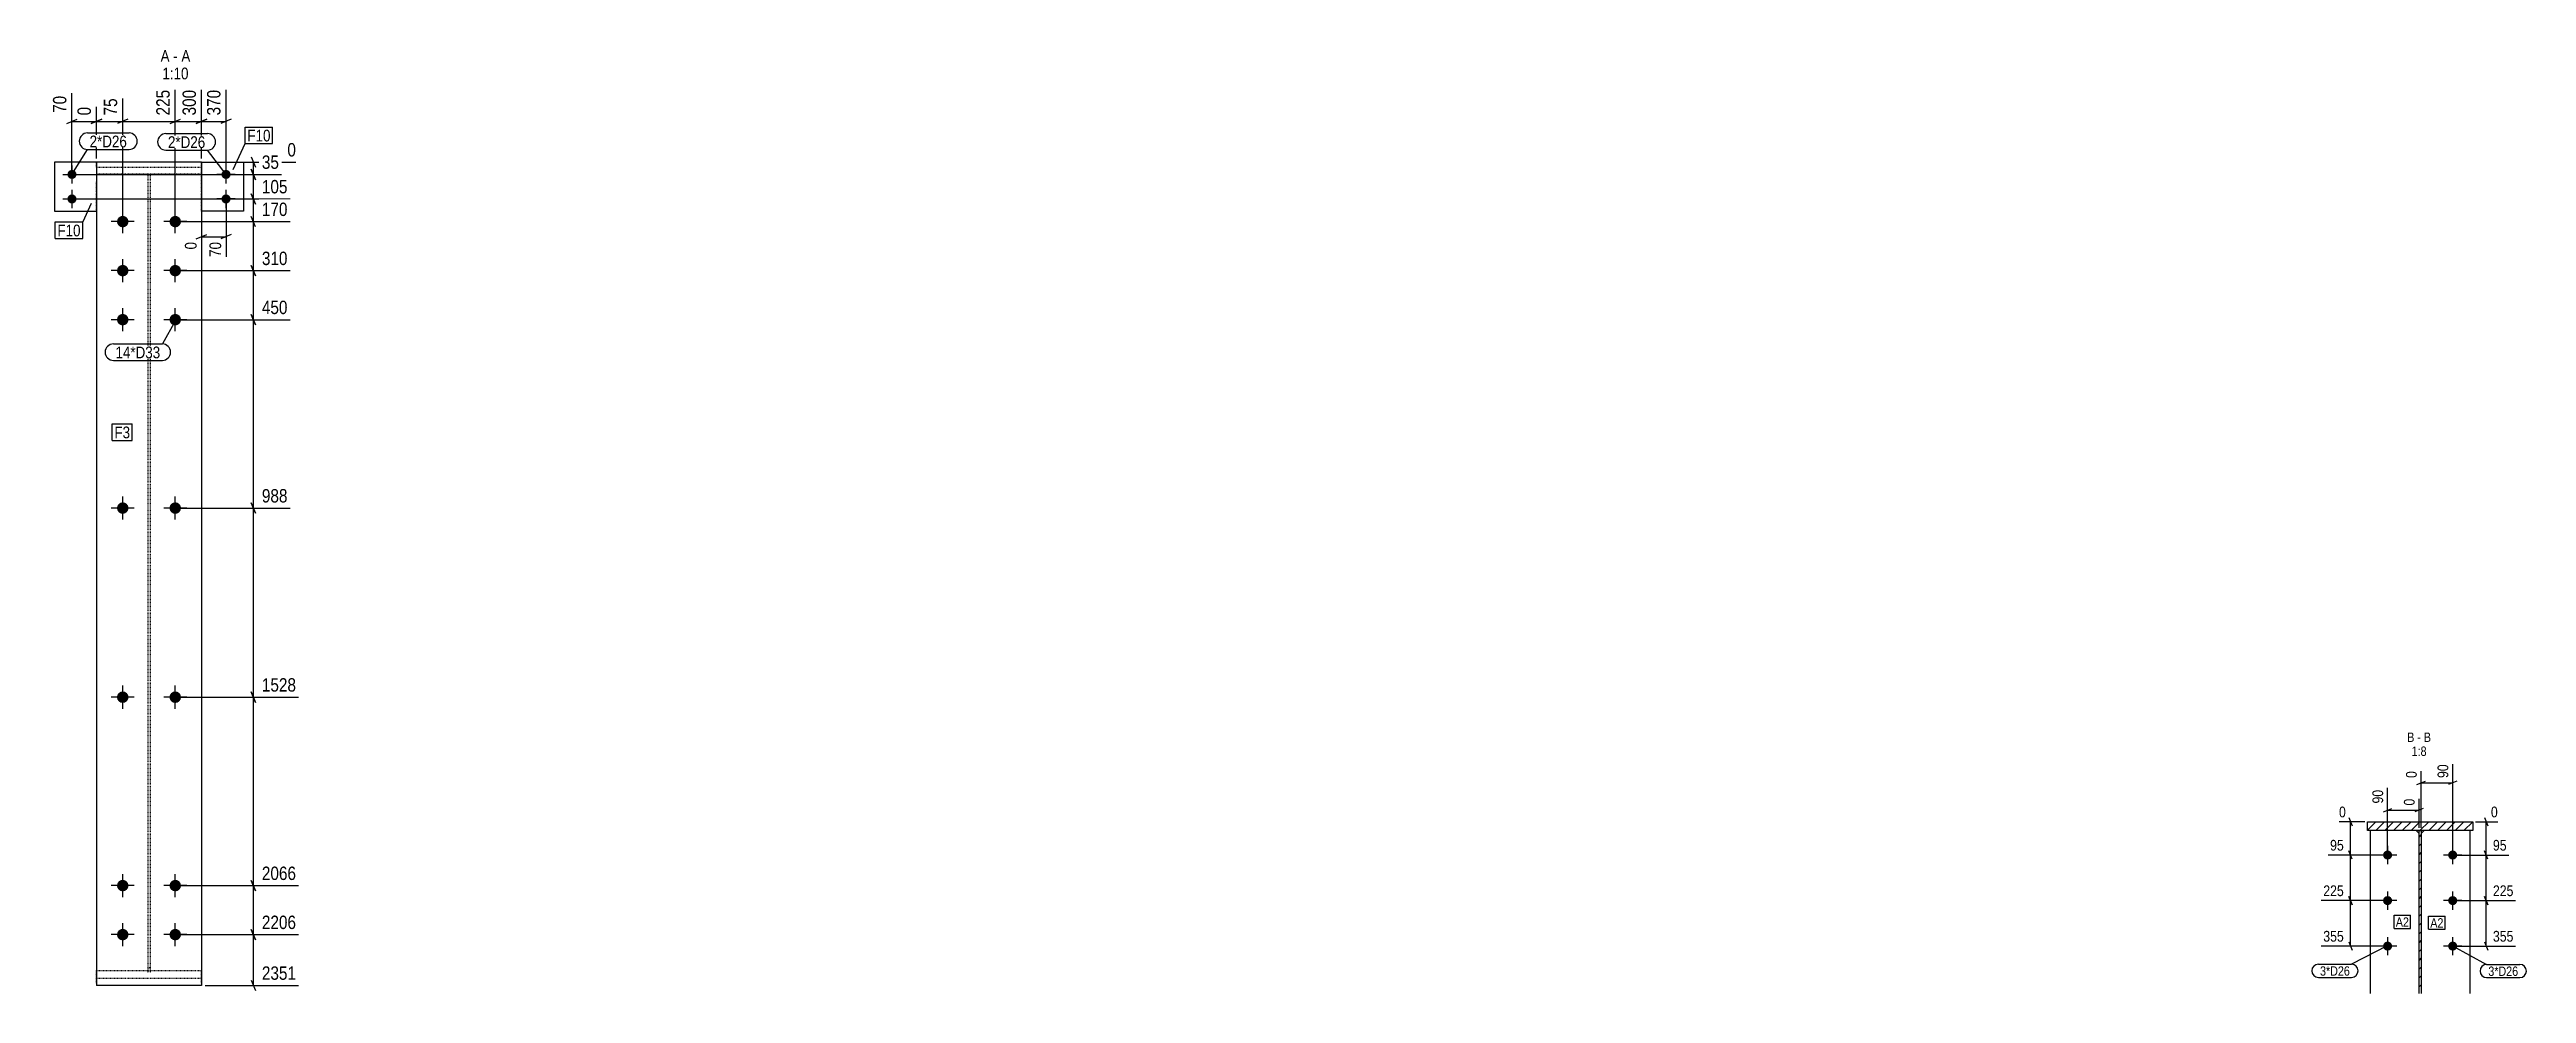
# Model space of a CAD drawing. Header units: millimetres. Extents: x 64 to 141609, y 8 to 4053.
# Drawn here: x 62536 to 69610, y 32 to 2727 of the extents above; entities that cross this region are included whole.
import ezdxf

# ---------------------------------------------------------------- set-up
doc = ezdxf.new("R2010")
doc.units = ezdxf.units.MM
doc.linetypes.add('DXK_LINE_DOT2', pattern=[3.9198, 1.9599, -1.9599])
for name, color, linetype in [('MÅLSÆTNING', 7, 'Continuous'), ('STÅL', 7, 'Continuous'), ('TEKST', 7, 'Continuous')]:
    doc.layers.add(name, color=color, linetype=linetype)
doc.styles.add('Arial Narrow', font='ARIALN.TTF', dxfattribs={"height": 0.2})

msp = doc.modelspace()

# ---------------------------------------------------------------- hatches: boundary and pattern name
at = {"layer": 'STÅL', "linetype": 'Continuous'}
for points in [[(62600.4, 2383.7, -1), (62600.4, 2357.7, -1)], [(63040.4, 2357.7, -1), (63040.4, 2383.7, -1)], [(62600.4, 2313.7, -1), (62600.4, 2287.7, -1)], [(63040.4, 2287.7, -1), (63040.4, 2313.7, -1)], [(62728.9, 2236, -1), (62761.9, 2236, -1)], [(62878.9, 2236, -1), (62911.9, 2236, -1)], [(62728.9, 2096, -1), (62761.9, 2096, -1)], [(62878.9, 2096, -1), (62911.9, 2096, -1)], [(62728.9, 1956, -1), (62761.9, 1956, -1)], [(62878.9, 1956, -1), (62911.9, 1956, -1)], [(62728.9, 1418, -1), (62761.9, 1418, -1)], [(62878.9, 1418, -1), (62911.9, 1418, -1)], [(62728.9, 878, -1), (62761.9, 878, -1)], [(62878.9, 878, -1), (62911.9, 878, -1)], [(69213.1, 414.2, -1), (69213.1, 440.2, -1)], [(69399.1, 414.2, -1), (69399.1, 440.2, -1)], [(62728.9, 340, -1), (62761.9, 340, -1)], [(62878.9, 340, -1), (62911.9, 340, -1)], [(69213.1, 284.2, -1), (69213.1, 310.2, -1)], [(69399.1, 284.2, -1), (69399.1, 310.2, -1)], [(62728.9, 200, -1), (62761.9, 200, -1)], [(62878.9, 200, -1), (62911.9, 200, -1)], [(69213.1, 154.2, -1), (69213.1, 180.2, -1)], [(69399.1, 154.2, -1), (69399.1, 180.2, -1)]]:
    msp.add_hatch(color=96, dxfattribs=at).paths.add_polyline_path(points)
h = msp.add_hatch(dxfattribs=at)
h.set_pattern_fill('', scale=5.6, style=0, pattern_type=0)
h.set_pattern_definition([(45, (69456.148, 522.18), (-12.5724, 12.5724), [])])
h.paths.add_polyline_path([(69456.1, 497.2), (69456.1, 522.2), (69156.1, 522.2), (69156.1, 497.2)])
h = msp.add_hatch(dxfattribs=at)
h.set_pattern_fill('', scale=5.6, style=0, pattern_type=0)
h.set_pattern_definition([(45, (69309.148, 32), (-12.57236, 12.57236), [])])
h.paths.add_polyline_path([(69303.1, 32), (69309.1, 32), (69309.1, 497.2), (69303.1, 497.2)])

# ---------------------------------------------------------------- linework, layer by layer
at = {"layer": 'MÅLSÆTNING', "color": 7, "linetype": 'Continuous'}
for p, q in [((62600.4, 2380.7), (62600.4, 2602.5)), ((62670.4, 2416), (62670.4, 2563.6)), ((62745.4, 2246), (62745.4, 2588)), ((62745.4, 2246), (62745.4, 2588)), ((62970.4, 2416), (62970.4, 2612.3)), ((63040.4, 2380.7), (63040.4, 2612.3)), ((62585.4, 2516.2), (62615.4, 2528.2)), ((62600.4, 2522.2), (62670.4, 2522.2)), ((62685.4, 2528.2), (62655.4, 2516.2)), ((62760.4, 2528.2), (62730.4, 2516.2)), ((62760.4, 2528.2), (62730.4, 2516.2)), ((62745.4, 2522.2), (62895.4, 2522.2)), ((62880.4, 2516.2), (62910.4, 2528.2)), ((62955.4, 2516.2), (62985.4, 2528.2)), ((62970.4, 2522.2), (63040.4, 2522.2)), ((63055.4, 2528.2), (63025.4, 2516.2)), ((62980.4, 2406), (63239.9, 2406)), ((62610.4, 2300.7), (63223.3, 2300.7)), ((63040.4, 2290.7), (63040.4, 2135.2)), ((63112.6, 2315.7), (63124.6, 2285.7)), ((63118.6, 2236), (63118.6, 2300.7)), ((62905.4, 2236), (63223.3, 2236)), ((62905.4, 2236), (63223.3, 2236)), ((62955.4, 2186.8), (62985.4, 2198.8)), ((62970.4, 2255.7), (62970.4, 2156.5)), ((62970.4, 2192.8), (63040.4, 2192.8)), ((63055.4, 2198.8), (63025.4, 2186.8)), ((63124.6, 2221), (63112.6, 2251)), ((63124.6, 2221), (63112.6, 2251)), ((63118.6, 2096), (63118.6, 2236)), ((62905.4, 2096), (63223.3, 2096)), ((62905.4, 2096), (63223.3, 2096)), ((63112.6, 2111), (63124.6, 2081)), ((63124.6, 2081), (63112.6, 2111)), ((63118.6, 1956), (63118.6, 2096)), ((62905.4, 1956), (63223.3, 1956)), ((62905.4, 1956), (63223.3, 1956)), ((63112.6, 1971), (63124.6, 1941)), ((63124.6, 1941), (63112.6, 1971)), ((62905.4, 1418), (63223.3, 1418)), ((63124.6, 1403), (63112.6, 1433)), ((63118.6, 878), (63118.6, 1418)), ((62905.4, 878), (63247.6, 878)), ((62905.4, 878), (63247.6, 878)), ((63112.6, 893), (63124.6, 863)), ((63124.6, 863), (63112.6, 893)), ((63118.6, 340), (63118.6, 878)), ((69411.1, 638.5), (69387.1, 628.9)), ((69399.1, 435.2), (69399.1, 686.3)), ((69213.1, 435.2), (69213.1, 619.3)), ((69303.1, 505.2), (69303.1, 588.1)), ((69309.1, 633.7), (69399.1, 633.7)), ((69148.1, 522.2), (69074.4, 522.2)), ((69201.1, 550.2), (69225.1, 559.8)), ((69213.1, 555), (69303.1, 555)), ((69315.1, 559.8), (69291.1, 550.2)), ((69464.1, 522.2), (69527.7, 522.2)), ((69489.8, 534.2), (69499.4, 510.2)), ((69494.6, 427.2), (69494.6, 522.2)), ((69205.1, 427.2), (69043.2, 427.2)), ((69112.3, 415.2), (69102.7, 439.2)), ((69407.1, 427.2), (69558.9, 427.2)), ((69407.1, 427.2), (69558.9, 427.2)), ((69499.4, 415.2), (69489.8, 439.2)), ((69499.4, 415.2), (69489.8, 439.2)), ((69494.6, 297.2), (69494.6, 427.2)), ((63112.6, 355), (63124.6, 325)), ((63124.6, 325), (63112.6, 355)), ((62905.4, 340), (63247.6, 340)), ((62905.4, 340), (63247.6, 340)), ((63118.6, 200), (63118.6, 340)), ((69205.1, 297.2), (69023.7, 297.2)), ((69112.3, 285.2), (69102.7, 309.2)), ((69107.5, 167.2), (69107.5, 297.2)), ((69407.1, 297.2), (69578.4, 297.2)), ((69407.1, 297.2), (69578.4, 297.2)), ((69489.8, 309.2), (69499.4, 285.2)), ((69499.4, 285.2), (69489.8, 309.2)), ((69494.6, 167.2), (69494.6, 297.2)), ((63112.6, 215), (63124.6, 185)), ((63124.6, 185), (63112.6, 215)), ((62905.4, 200), (63247.6, 200)), ((62905.4, 200), (63247.6, 200)), ((63118.6, 55), (63118.6, 200)), ((69205.1, 167.2), (69023.7, 167.2)), ((69102.7, 179.2), (69112.3, 155.2)), ((69407.1, 167.2), (69578.4, 167.2)), ((69489.8, 179.2), (69499.4, 155.2)), ((62980.4, 55), (63247.6, 55)), ((63112.6, 70), (63124.6, 40))]:
    msp.add_line(p, q, dxfattribs=at)
at = {"layer": 'STÅL', "color": 2, "linetype": 'Continuous'}
for p, q in [((62670.4, 2405.7), (62550.4, 2405.7)), ((62550.4, 2405.7), (62550.4, 2265.7)), ((62970.4, 2406), (62670.4, 2406)), ((62670.4, 2406), (62670.4, 55)), ((62970.4, 2406), (62970.4, 55)), ((62970.4, 2405.7), (63090.4, 2405.7)), ((63090.4, 2405.7), (63090.4, 2265.7)), ((62550.4, 2265.7), (62670.4, 2265.7)), ((63090.4, 2265.7), (62970.4, 2265.7)), ((69156.1, 497.2), (69156.1, 522.2)), ((69156.1, 522.2), (69456.1, 522.2)), ((69456.1, 497.2), (69156.1, 497.2)), ((69163.1, 497.2), (69163.1, 32)), ((69303.1, 489.2), (69295.1, 497.2)), ((69303.1, 497.2), (69309.1, 497.2)), ((69303.1, 32), (69303.1, 497.2)), ((69309.1, 497.2), (69309.1, 32)), ((69317.1, 497.2), (69309.1, 489.2)), ((69449.1, 32), (69449.1, 497.2)), ((69456.1, 522.2), (69456.1, 497.2)), ((62970.4, 55), (62670.4, 55))]:
    msp.add_line(p, q, dxfattribs=at)
at = {"layer": 'STÅL', "color": 7, "linetype": 'DXK_LINE_DOT2'}
for p, q in [((62670.4, 2391.3), (62670.4, 2405.7)), ((62970.4, 2265.7), (62970.4, 2405.7)), ((62670.4, 2391.3), (62670.4, 2349.9)), ((62670.4, 2391.3), (62970.4, 2391.3)), ((62670.4, 2372.6), (62970.4, 2372.6)), ((62670.4, 2265.7), (62670.4, 2349.9)), ((62817.4, 2372.6), (62817.4, 90.6)), ((62823.4, 2372.6), (62823.4, 90.6)), ((62970.4, 2391.3), (62970.4, 2349.9)), ((69295.1, 497.2), (69163.1, 497.2)), ((69449.1, 497.2), (69317.1, 497.2)), ((69303.1, 32), (69303.1, 489.2)), ((69309.1, 489.2), (69309.1, 32)), ((62670.4, 61.5), (62670.4, 97.2)), ((62670.4, 97.2), (62970.4, 97.2)), ((62670.4, 75.7), (62970.4, 75.7)), ((62817.4, 105.8), (62823.4, 105.8)), ((62970.4, 61.5), (62970.4, 97.2))]:
    msp.add_line(p, q, dxfattribs=at)
at = {"layer": 'STÅL', "color": 96, "linetype": 'Continuous'}
for p, q in [((62574.4, 2370.7), (62626.4, 2370.7)), ((62600.4, 2396.7), (62600.4, 2344.7)), ((63066.4, 2370.7), (63014.4, 2370.7)), ((63040.4, 2344.7), (63040.4, 2396.7)), ((62574.4, 2300.7), (62626.4, 2300.7)), ((62600.4, 2326.7), (62600.4, 2274.7)), ((62745.4, 2203), (62745.4, 2269)), ((62895.4, 2203), (62895.4, 2269)), ((63066.4, 2300.7), (63014.4, 2300.7)), ((63040.4, 2274.7), (63040.4, 2326.7)), ((62778.4, 2236), (62712.4, 2236)), ((62928.4, 2236), (62862.4, 2236)), ((62745.4, 2063), (62745.4, 2129)), ((62895.4, 2063), (62895.4, 2129)), ((62778.4, 2096), (62712.4, 2096)), ((62928.4, 2096), (62862.4, 2096)), ((62745.4, 1923), (62745.4, 1989)), ((62895.4, 1923), (62895.4, 1989)), ((62778.4, 1956), (62712.4, 1956)), ((62928.4, 1956), (62862.4, 1956)), ((62778.4, 1418), (62712.4, 1418)), ((62745.4, 1385), (62745.4, 1451)), ((62928.4, 1418), (62862.4, 1418)), ((62895.4, 1385), (62895.4, 1451)), ((62778.4, 878), (62712.4, 878)), ((62745.4, 845), (62745.4, 911)), ((62928.4, 878), (62862.4, 878)), ((62895.4, 845), (62895.4, 911)), ((69239.1, 427.2), (69187.1, 427.2)), ((69213.1, 453.2), (69213.1, 401.2)), ((69425.1, 427.2), (69373.1, 427.2)), ((69399.1, 401.2), (69399.1, 453.2)), ((62745.4, 307), (62745.4, 373)), ((62895.4, 307), (62895.4, 373)), ((62778.4, 340), (62712.4, 340)), ((62928.4, 340), (62862.4, 340)), ((69239.1, 297.2), (69187.1, 297.2)), ((69213.1, 323.2), (69213.1, 271.2)), ((69425.1, 297.2), (69373.1, 297.2)), ((69399.1, 271.2), (69399.1, 323.2)), ((62745.4, 167), (62745.4, 233)), ((62895.4, 167), (62895.4, 233)), ((62778.4, 200), (62712.4, 200)), ((62928.4, 200), (62862.4, 200)), ((69239.1, 167.2), (69187.1, 167.2)), ((69213.1, 193.2), (69213.1, 141.2)), ((69425.1, 167.2), (69373.1, 167.2)), ((69399.1, 141.2), (69399.1, 193.2))]:
    msp.add_line(p, q, dxfattribs=at)

# ---------------------------------------------------------------- wipeouts: each hides what was drawn before it
at = {"color": 0, "linetype": 'Continuous'}
for points in [[(62879.1, 2692.3), (62879.1, 2727.3), (62853.6, 2727.3), (62853.6, 2692.3)], [(69289.6, 750.3), (69289.6, 778.3), (69269.2, 778.3), (69269.2, 750.3)]]:
    msp.add_wipeout(points, dxfattribs=at).dxf.layer = 'TEKST'
at = {"color": 0}
for points in [[(62625, 2193.9), (62625, 2228.9), (62558.9, 2228.9), (62558.9, 2193.9)], [(62766.5, 1617.3), (62766.5, 1652.3), (62721.7, 1652.3), (62721.7, 1617.3)], [(69105.5, 82.8), (69105.5, 110.8), (69020.2, 110.8), (69020.2, 82.8)], [(69586.1, 82.1), (69586.1, 110.1), (69500.8, 110.1), (69500.8, 82.1)]]:
    msp.add_wipeout(points, dxfattribs=at).dxf.layer = 'TEKST'

# ---------------------------------------------------------------- next in the draw order: wipeouts: each hides what was drawn before it
at = {"color": 0, "linetype": 'Continuous'}
for points, layer in [([(63032.4, 2620.3), (62976.4, 2620.3), (62976.4, 2531.2), (63032.4, 2531.2)], 'MÅLSÆTNING'), ([(62662.4, 2571.6), (62606.4, 2571.6), (62606.4, 2531.2), (62662.4, 2531.2)], 'MÅLSÆTNING'), ([(63247.9, 2414), (63247.9, 2470), (63207.6, 2470), (63207.6, 2414)], 'MÅLSÆTNING'), ([(63224, 2308.7), (63224, 2364.7), (63134.8, 2364.7), (63134.8, 2308.7)], 'MÅLSÆTNING'), ([(63033.4, 2184.8), (62984.4, 2184.8), (62984.4, 2128.2), (63033.4, 2128.2)], 'MÅLSÆTNING'), ([(63224, 2104), (63224, 2160), (63134.8, 2160), (63134.8, 2104)], 'MÅLSÆTNING'), ([(63224, 1426), (63224, 1482), (63134.8, 1482), (63134.8, 1426)], 'MÅLSÆTNING'), ([(63248.3, 886), (63248.3, 942), (63134.8, 942), (63134.8, 886)], 'MÅLSÆTNING'), ([(69206.7, 619.8), (69161.9, 619.8), (69161.9, 568), (69206.7, 568)], 'MÅLSÆTNING'), ([(69296.7, 594.5), (69251.9, 594.5), (69251.9, 562.2), (69296.7, 562.2)], 'MÅLSÆTNING'), ([(69534.1, 528.6), (69534.1, 573.4), (69501.8, 573.4), (69501.8, 528.6)], 'MÅLSÆTNING'), ([(69559.4, 433.6), (69559.4, 478.4), (69507.6, 478.4), (69507.6, 433.6)], 'MÅLSÆTNING'), ([(63248.3, 348), (63248.3, 404), (63134.8, 404), (63134.8, 348)], 'MÅLSÆTNING'), ([(69094.4, 303.6), (69094.4, 348.4), (69023.1, 348.4), (69023.1, 303.6)], 'MÅLSÆTNING'), ([(69578.9, 303.6), (69578.9, 348.4), (69507.6, 348.4), (69507.6, 303.6)], 'MÅLSÆTNING'), ([(63248.3, 208), (63248.3, 264), (63134.8, 264), (63134.8, 208)], 'MÅLSÆTNING'), ([(69094.4, 173.6), (69094.4, 218.4), (69023.1, 218.4), (69023.1, 173.6)], 'MÅLSÆTNING'), ([(69578.9, 173.6), (69578.9, 218.4), (69507.6, 218.4), (69507.6, 173.6)], 'MÅLSÆTNING'), ([(63248.3, 63), (63248.3, 119), (63134.8, 119), (63134.8, 63)], 'MÅLSÆTNING'), ([(62902.4, 2692.3), (62902.4, 2727.3), (62889.6, 2727.3), (62889.6, 2692.3)], 'TEKST'), ([(69308.2, 750.3), (69308.2, 778.3), (69298, 778.3), (69298, 750.3)], 'TEKST')]:
    msp.add_wipeout(points, dxfattribs=at).dxf.layer = layer
at = {"color": 0}
for points in [[(62625, 2193.9), (62625, 2228.9), (62558.9, 2228.9), (62558.9, 2193.9)], [(62852.6, 1845.7), (62852.6, 1880.7), (62724.7, 1880.7), (62724.7, 1845.7)], [(62766.5, 1617.3), (62766.5, 1652.3), (62721.7, 1652.3), (62721.7, 1617.3)], [(69274.1, 222.6), (69274.1, 250.6), (69236.6, 250.6), (69236.6, 222.6)], [(69372.6, 220), (69372.6, 248), (69335.1, 248), (69335.1, 220)], [(69105.5, 82.8), (69105.5, 110.8), (69020.2, 110.8), (69020.2, 82.8)], [(69586.1, 82.1), (69586.1, 110.1), (69500.8, 110.1), (69500.8, 82.1)]]:
    msp.add_wipeout(points, dxfattribs=at).dxf.layer = 'TEKST'

# ---------------------------------------------------------------- next in the draw order: linework, layer by layer
at = {"layer": 'MÅLSÆTNING', "color": 7, "linetype": 'Continuous'}
for p, q in [((62670.4, 2416), (62670.4, 2563.6)), ((62970.4, 2416), (62970.4, 2612.3)), ((62655.4, 2516.2), (62685.4, 2528.2)), ((62670.4, 2522.2), (62745.4, 2522.2)), ((62985.4, 2528.2), (62955.4, 2516.2)), ((63112.6, 2421), (63124.6, 2391)), ((63118.6, 2370.7), (63118.6, 2406)), ((62610.4, 2370.7), (63198.9, 2370.7)), ((62610.4, 2370.7), (63198.9, 2370.7)), ((63124.6, 2355.7), (63112.6, 2385.7)), ((63112.6, 2385.7), (63124.6, 2355.7)), ((63118.6, 2300.7), (63118.6, 2370.7)), ((62610.4, 2300.7), (63223.3, 2300.7)), ((63124.6, 2285.7), (63112.6, 2315.7)), ((63118.6, 1418), (63118.6, 1956)), ((62905.4, 1418), (63223.3, 1418)), ((63112.6, 1433), (63124.6, 1403)), ((69297.1, 628.9), (69321.1, 638.5)), ((69309.1, 505.2), (69309.1, 666.8)), ((69107.5, 297.2), (69107.5, 427.2)), ((69205.1, 297.2), (69023.7, 297.2)), ((69102.7, 309.2), (69112.3, 285.2))]:
    msp.add_line(p, q, dxfattribs=at)
at = {"layer": 'TEKST', "color": 7, "linetype": 'Continuous'}
for p, q in [((62655.2, 2287.5), (62631, 2234.9)), ((62552.9, 2234.9), (62631, 2234.9)), ((62552.9, 2187.9), (62552.9, 2234.9)), ((62631, 2187.9), (62631, 2234.9)), ((62552.9, 2187.9), (62631, 2187.9)), ((62715.7, 1658.3), (62772.5, 1658.3)), ((62715.7, 1611.3), (62715.7, 1658.3)), ((62772.5, 1611.3), (62772.5, 1658.3)), ((62715.7, 1611.3), (62772.5, 1611.3)), ((69211.9, 167.8), (69110.3, 115.6)), ((69398.5, 167.8), (69496, 114.9)), ((69015.4, 115.6), (69110.3, 115.6)), ((69015.4, 78), (69110.3, 78)), ((69496, 114.9), (69590.9, 114.9)), ((69496, 77.3), (69590.9, 77.3))]:
    msp.add_line(p, q, dxfattribs=at)
for centre, start, end in [((69015.4, 96.8), 90, 270), ((69110.3, 96.8), 270, 90), ((69496, 96.1), 90, 270), ((69590.9, 96.1), 270, 90)]:
    msp.add_arc(centre, 18.8, start, end, dxfattribs=at)

# ---------------------------------------------------------------- next in the draw order: texts
at = {"layer": 'MÅLSÆTNING', "color": 3, "linetype": 'Continuous', "style": 'Arial Narrow'}
for s, height, p in [('370', 38.18, (63024.4, 2539.2)), ('90', 30.54, (69200.3, 574.4)), ('0', 30.5, (69290.3, 568.6))]:
    msp.add_text(s, height=height, rotation=90.00021, dxfattribs=at).set_placement(p)
for s, height, p in [('0', 38.2, (63215.6, 2422)), ('105', 38.18, (63142.8, 2316.7)), ('310', 38.18, (63142.8, 2112)), ('988', 38.18, (63142.8, 1434)), ('1528', 38.18, (63142.8, 894)), ('0', 30.5, (69508.2, 535)), ('95', 30.54, (69514, 440)), ('2066', 38.18, (63142.8, 356)), ('225', 30.54, (69029.5, 310)), ('225', 30.54, (69514, 310)), ('2206', 38.18, (63142.8, 216)), ('355', 30.54, (69029.5, 180)), ('355', 30.54, (69514, 180)), ('2351', 38.18, (63142.8, 71))]:
    msp.add_text(s, height=height, dxfattribs=at).set_placement(p)
at = {"layer": 'TEKST', "color": 3, "style": 'Arial Narrow'}
for s, height, p in [('F10', 33.4, (62558.9, 2193.9)), ('F3', 33.4, (62721.7, 1617.3)), ('3*D26', 26.72, (69020.2, 82.8)), ('3*D26', 26.72, (69500.8, 82.1))]:
    msp.add_text(s, height=height, dxfattribs=at).set_placement(p)

# ---------------------------------------------------------------- next in the draw order: wipeouts: each hides what was drawn before it
at = {"color": 0, "linetype": 'Continuous'}
for points, layer in [([(62592.4, 2603.3), (62536.4, 2603.3), (62536.4, 2538.5), (62592.4, 2538.5)], 'MÅLSÆTNING'), ([(62963.4, 2184.8), (62914.4, 2184.8), (62914.4, 2149.5), (62963.4, 2149.5)], 'MÅLSÆTNING'), ([(62938.4, 2692.3), (62938.4, 2727.3), (62912.9, 2727.3), (62912.9, 2692.3)], 'TEKST'), ([(69337.1, 750.3), (69337.1, 778.3), (69316.6, 778.3), (69316.6, 750.3)], 'TEKST')]:
    msp.add_wipeout(points, dxfattribs=at).dxf.layer = layer
at = {"color": 0}
for points in [[(62852.6, 1845.7), (62852.6, 1880.7), (62724.7, 1880.7), (62724.7, 1845.7)], [(69274.1, 222.6), (69274.1, 250.6), (69236.6, 250.6), (69236.6, 222.6)], [(69372.6, 220), (69372.6, 248), (69335.1, 248), (69335.1, 220)]]:
    msp.add_wipeout(points, dxfattribs=at).dxf.layer = 'TEKST'

# ---------------------------------------------------------------- next in the draw order: linework, layer by layer
at = {"layer": 'TEKST', "color": 7, "linetype": 'Continuous'}
for p, q in [((62896.3, 1953.7), (62858.6, 1886.7)), ((62718.7, 1886.7), (62858.6, 1886.7)), ((62718.7, 1839.7), (62858.6, 1839.7)), ((69231.8, 255.4), (69278.9, 255.4)), ((69231.8, 217.8), (69231.8, 255.4)), ((69231.8, 217.8), (69278.9, 217.8)), ((69278.9, 217.8), (69278.9, 255.4)), ((69330.3, 252.8), (69377.4, 252.8)), ((69330.3, 215.2), (69330.3, 252.8)), ((69330.3, 215.2), (69377.4, 215.2)), ((69377.4, 215.2), (69377.4, 252.8))]:
    msp.add_line(p, q, dxfattribs=at)
for centre, start, end in [((62718.7, 1863.2), 90, 270), ((62858.6, 1863.2), 270, 90)]:
    msp.add_arc(centre, 23.5, start, end, dxfattribs=at)

# ---------------------------------------------------------------- next in the draw order: texts
at = {"layer": 'MÅLSÆTNING', "color": 3, "linetype": 'Continuous', "style": 'Arial Narrow'}
for s, height, p in [('70', 38.18, (62584.4, 2546.5)), ('0', 38.2, (62654.4, 2539.2)), ('0', 33.4, (62956.4, 2156.5)), ('70', 33.4, (63026.4, 2135.2))]:
    msp.add_text(s, height=height, rotation=90.00021, dxfattribs=at).set_placement(p)
at = {"layer": 'TEKST', "color": 3, "style": 'Arial Narrow'}
for s, height, p in [('14*D33', 33.4, (62724.7, 1845.7)), ('A2', 26.72, (69236.6, 222.6)), ('A2', 26.72, (69335.1, 220))]:
    msp.add_text(s, height=height, dxfattribs=at).set_placement(p)

# ---------------------------------------------------------------- next in the draw order: wipeouts: each hides what was drawn before it
at = {"color": 0, "linetype": 'Continuous'}
for points, layer in [([(63199.6, 2378.7), (63199.6, 2434.7), (63134.8, 2434.7), (63134.8, 2378.7)], 'MÅLSÆTNING'), ([(63224, 2244), (63224, 2300), (63134.8, 2300), (63134.8, 2244)], 'MÅLSÆTNING'), ([(63224, 1964), (63224, 2020), (63134.8, 2020), (63134.8, 1964)], 'MÅLSÆTNING'), ([(69302.7, 673.2), (69257.9, 673.2), (69257.9, 640.9), (69302.7, 640.9)], 'MÅLSÆTNING'), ([(69094.4, 433.6), (69094.4, 478.4), (69042.6, 478.4), (69042.6, 433.6)], 'MÅLSÆTNING'), ([(62933.3, 2642.3), (62933.3, 2677.3), (62858.7, 2677.3), (62858.7, 2642.3)], 'TEKST'), ([(69324.5, 710.3), (69324.5, 738.3), (69281.8, 738.3), (69281.8, 710.3)], 'TEKST')]:
    msp.add_wipeout(points, dxfattribs=at).dxf.layer = layer
at = {"color": 0}
msp.add_wipeout([(62757.4, 2448.1), (62757.4, 2483.1), (62650.8, 2483.1), (62650.8, 2448.1)], dxfattribs=at).dxf.layer = 'TEKST'

# ---------------------------------------------------------------- next in the draw order: linework, layer by layer
at = {"layer": 'MÅLSÆTNING', "color": 7, "linetype": 'Continuous'}
for p, q in [((62895.4, 2246), (62895.4, 2612.3)), ((69102.7, 534.2), (69112.3, 510.2)), ((69107.5, 427.2), (69107.5, 522.2)), ((69205.1, 427.2), (69043.2, 427.2)), ((69112.3, 415.2), (69102.7, 439.2))]:
    msp.add_line(p, q, dxfattribs=at)

# ---------------------------------------------------------------- next in the draw order: texts
at = {"layer": 'MÅLSÆTNING', "color": 3, "linetype": 'Continuous', "style": 'Arial Narrow'}
for s, height, p in [('35', 38.18, (63142.8, 2386.7)), ('170', 38.18, (63142.8, 2252)), ('450', 38.18, (63142.8, 1972)), ('95', 30.54, (69049, 440))]:
    msp.add_text(s, height=height, dxfattribs=at).set_placement(p)
msp.add_text('0', height=30.5, rotation=90.00021, dxfattribs=at).set_placement((69296.3, 647.3))
at = {"layer": 'TEKST', "color": 3, "linetype": 'Continuous', "style": 'Arial Narrow'}
for s, height, p in [('A', 33.4, (62853.6, 2692.3)), ('-', 33.4, (62889.6, 2692.3)), ('A', 33.4, (62912.9, 2692.3)), ('1:10', 33.4, (62858.7, 2642.3)), ('B', 26.7, (69269.2, 750.3)), ('1:8', 26.72, (69281.8, 710.3)), ('-', 26.7, (69298, 750.3)), ('B', 26.7, (69316.6, 750.3))]:
    msp.add_text(s, height=height, dxfattribs=at).set_placement(p)

# ---------------------------------------------------------------- next in the draw order: wipeouts: each hides what was drawn before it
at = {"color": 0, "linetype": 'Continuous'}
msp.add_wipeout([(62737.4, 2596), (62681.4, 2596), (62681.4, 2531.2), (62737.4, 2531.2)], dxfattribs=at).dxf.layer = 'MÅLSÆTNING'
at = {"color": 0}
for points in [[(62757.4, 2448.1), (62757.4, 2483.1), (62650.8, 2483.1), (62650.8, 2448.1)], [(63167.4, 2464.9), (63167.4, 2499.9), (63101.4, 2499.9), (63101.4, 2464.9)]]:
    msp.add_wipeout(points, dxfattribs=at).dxf.layer = 'TEKST'

# ---------------------------------------------------------------- next in the draw order: linework, layer by layer
at = {"layer": 'TEKST', "color": 7, "linetype": 'Continuous'}
for p, q in [((62644.8, 2489.1), (62763.4, 2489.1)), ((62600.4, 2370.7), (62644.8, 2442.1)), ((62644.8, 2442.1), (62763.4, 2442.1))]:
    msp.add_line(p, q, dxfattribs=at)
for centre, start, end in [((62644.8, 2465.6), 90, 270), ((62763.4, 2465.6), 270, 90)]:
    msp.add_arc(centre, 23.5, start, end, dxfattribs=at)

# ---------------------------------------------------------------- next in the draw order: texts
at = {"layer": 'MÅLSÆTNING', "color": 3, "linetype": 'Continuous', "style": 'Arial Narrow'}
msp.add_text('75', height=38.18, rotation=90.00021, dxfattribs=at).set_placement((62729.4, 2539.2))
at = {"layer": 'TEKST', "color": 3, "style": 'Arial Narrow'}
msp.add_text('2*D26', height=33.4, dxfattribs=at).set_placement((62650.8, 2448.1))

# ---------------------------------------------------------------- next in the draw order: wipeouts: each hides what was drawn before it
at = {"color": 0, "linetype": 'Continuous'}
for points in [[(62887.4, 2620.3), (62831.4, 2620.3), (62831.4, 2531.2), (62887.4, 2531.2)], [(69392.7, 692.7), (69347.9, 692.7), (69347.9, 640.9), (69392.7, 640.9)], [(69100.3, 528.6), (69100.3, 573.4), (69068, 573.4), (69068, 528.6)]]:
    msp.add_wipeout(points, dxfattribs=at).dxf.layer = 'MÅLSÆTNING'
at = {"color": 0}
msp.add_wipeout([(63167.4, 2464.9), (63167.4, 2499.9), (63101.4, 2499.9), (63101.4, 2464.9)], dxfattribs=at).dxf.layer = 'TEKST'

# ---------------------------------------------------------------- next in the draw order: linework, layer by layer
at = {"layer": 'MÅLSÆTNING', "color": 7, "linetype": 'Continuous'}
for p, q in [((62895.4, 2246), (62895.4, 2612.3)), ((62880.4, 2516.2), (62910.4, 2528.2)), ((62895.4, 2522.2), (62970.4, 2522.2))]:
    msp.add_line(p, q, dxfattribs=at)
at = {"layer": 'TEKST', "color": 7, "linetype": 'Continuous'}
for p, q in [((63095.4, 2505.9), (63173.4, 2505.9)), ((63095.4, 2458.9), (63095.4, 2505.9)), ((63173.4, 2458.9), (63173.4, 2505.9)), ((63060.4, 2384.5), (63095.4, 2458.9)), ((63095.4, 2458.9), (63173.4, 2458.9))]:
    msp.add_line(p, q, dxfattribs=at)

# ---------------------------------------------------------------- next in the draw order: texts
at = {"layer": 'MÅLSÆTNING', "color": 3, "linetype": 'Continuous', "style": 'Arial Narrow'}
for s, height, p in [('225', 38.18, (62879.4, 2539.2)), ('90', 30.54, (69386.3, 647.3))]:
    msp.add_text(s, height=height, rotation=90.00021, dxfattribs=at).set_placement(p)
msp.add_text('0', height=30.5, dxfattribs=at).set_placement((69074.4, 535))
at = {"layer": 'TEKST', "color": 3, "style": 'Arial Narrow'}
msp.add_text('F10', height=33.4, dxfattribs=at).set_placement((63101.4, 2464.9))

# ---------------------------------------------------------------- next in the draw order: wipeouts: each hides what was drawn before it
at = {"color": 0, "linetype": 'Continuous'}
msp.add_wipeout([(62962.4, 2620.3), (62906.4, 2620.3), (62906.4, 2531.2), (62962.4, 2531.2)], dxfattribs=at).dxf.layer = 'MÅLSÆTNING'
at = {"color": 0}
msp.add_wipeout([(62981.2, 2446.2), (62981.2, 2481.2), (62874.6, 2481.2), (62874.6, 2446.2)], dxfattribs=at).dxf.layer = 'TEKST'

# ---------------------------------------------------------------- next in the draw order: texts
at = {"layer": 'MÅLSÆTNING', "color": 3, "linetype": 'Continuous', "style": 'Arial Narrow'}
msp.add_text('300', height=38.18, rotation=90.00021, dxfattribs=at).set_placement((62954.4, 2539.2))

# ---------------------------------------------------------------- next in the draw order: wipeouts: each hides what was drawn before it
at = {"color": 0}
msp.add_wipeout([(62981.2, 2446.2), (62981.2, 2481.2), (62874.6, 2481.2), (62874.6, 2446.2)], dxfattribs=at).dxf.layer = 'TEKST'

# ---------------------------------------------------------------- next in the draw order: linework, layer by layer
at = {"layer": 'TEKST', "color": 7, "linetype": 'Continuous'}
for p, q in [((62868.6, 2487.2), (62987.2, 2487.2)), ((62868.6, 2440.2), (62987.2, 2440.2)), ((63040.4, 2370.7), (62987.2, 2440.2))]:
    msp.add_line(p, q, dxfattribs=at)
for centre, start, end in [((62868.6, 2463.7), 90, 270), ((62987.2, 2463.7), 270, 90)]:
    msp.add_arc(centre, 23.5, start, end, dxfattribs=at)

# ---------------------------------------------------------------- next in the draw order: texts
at = {"layer": 'TEKST', "color": 3, "style": 'Arial Narrow'}
msp.add_text('2*D26', height=33.4, dxfattribs=at).set_placement((62874.6, 2446.2))

doc.saveas('drawing.dxf')
